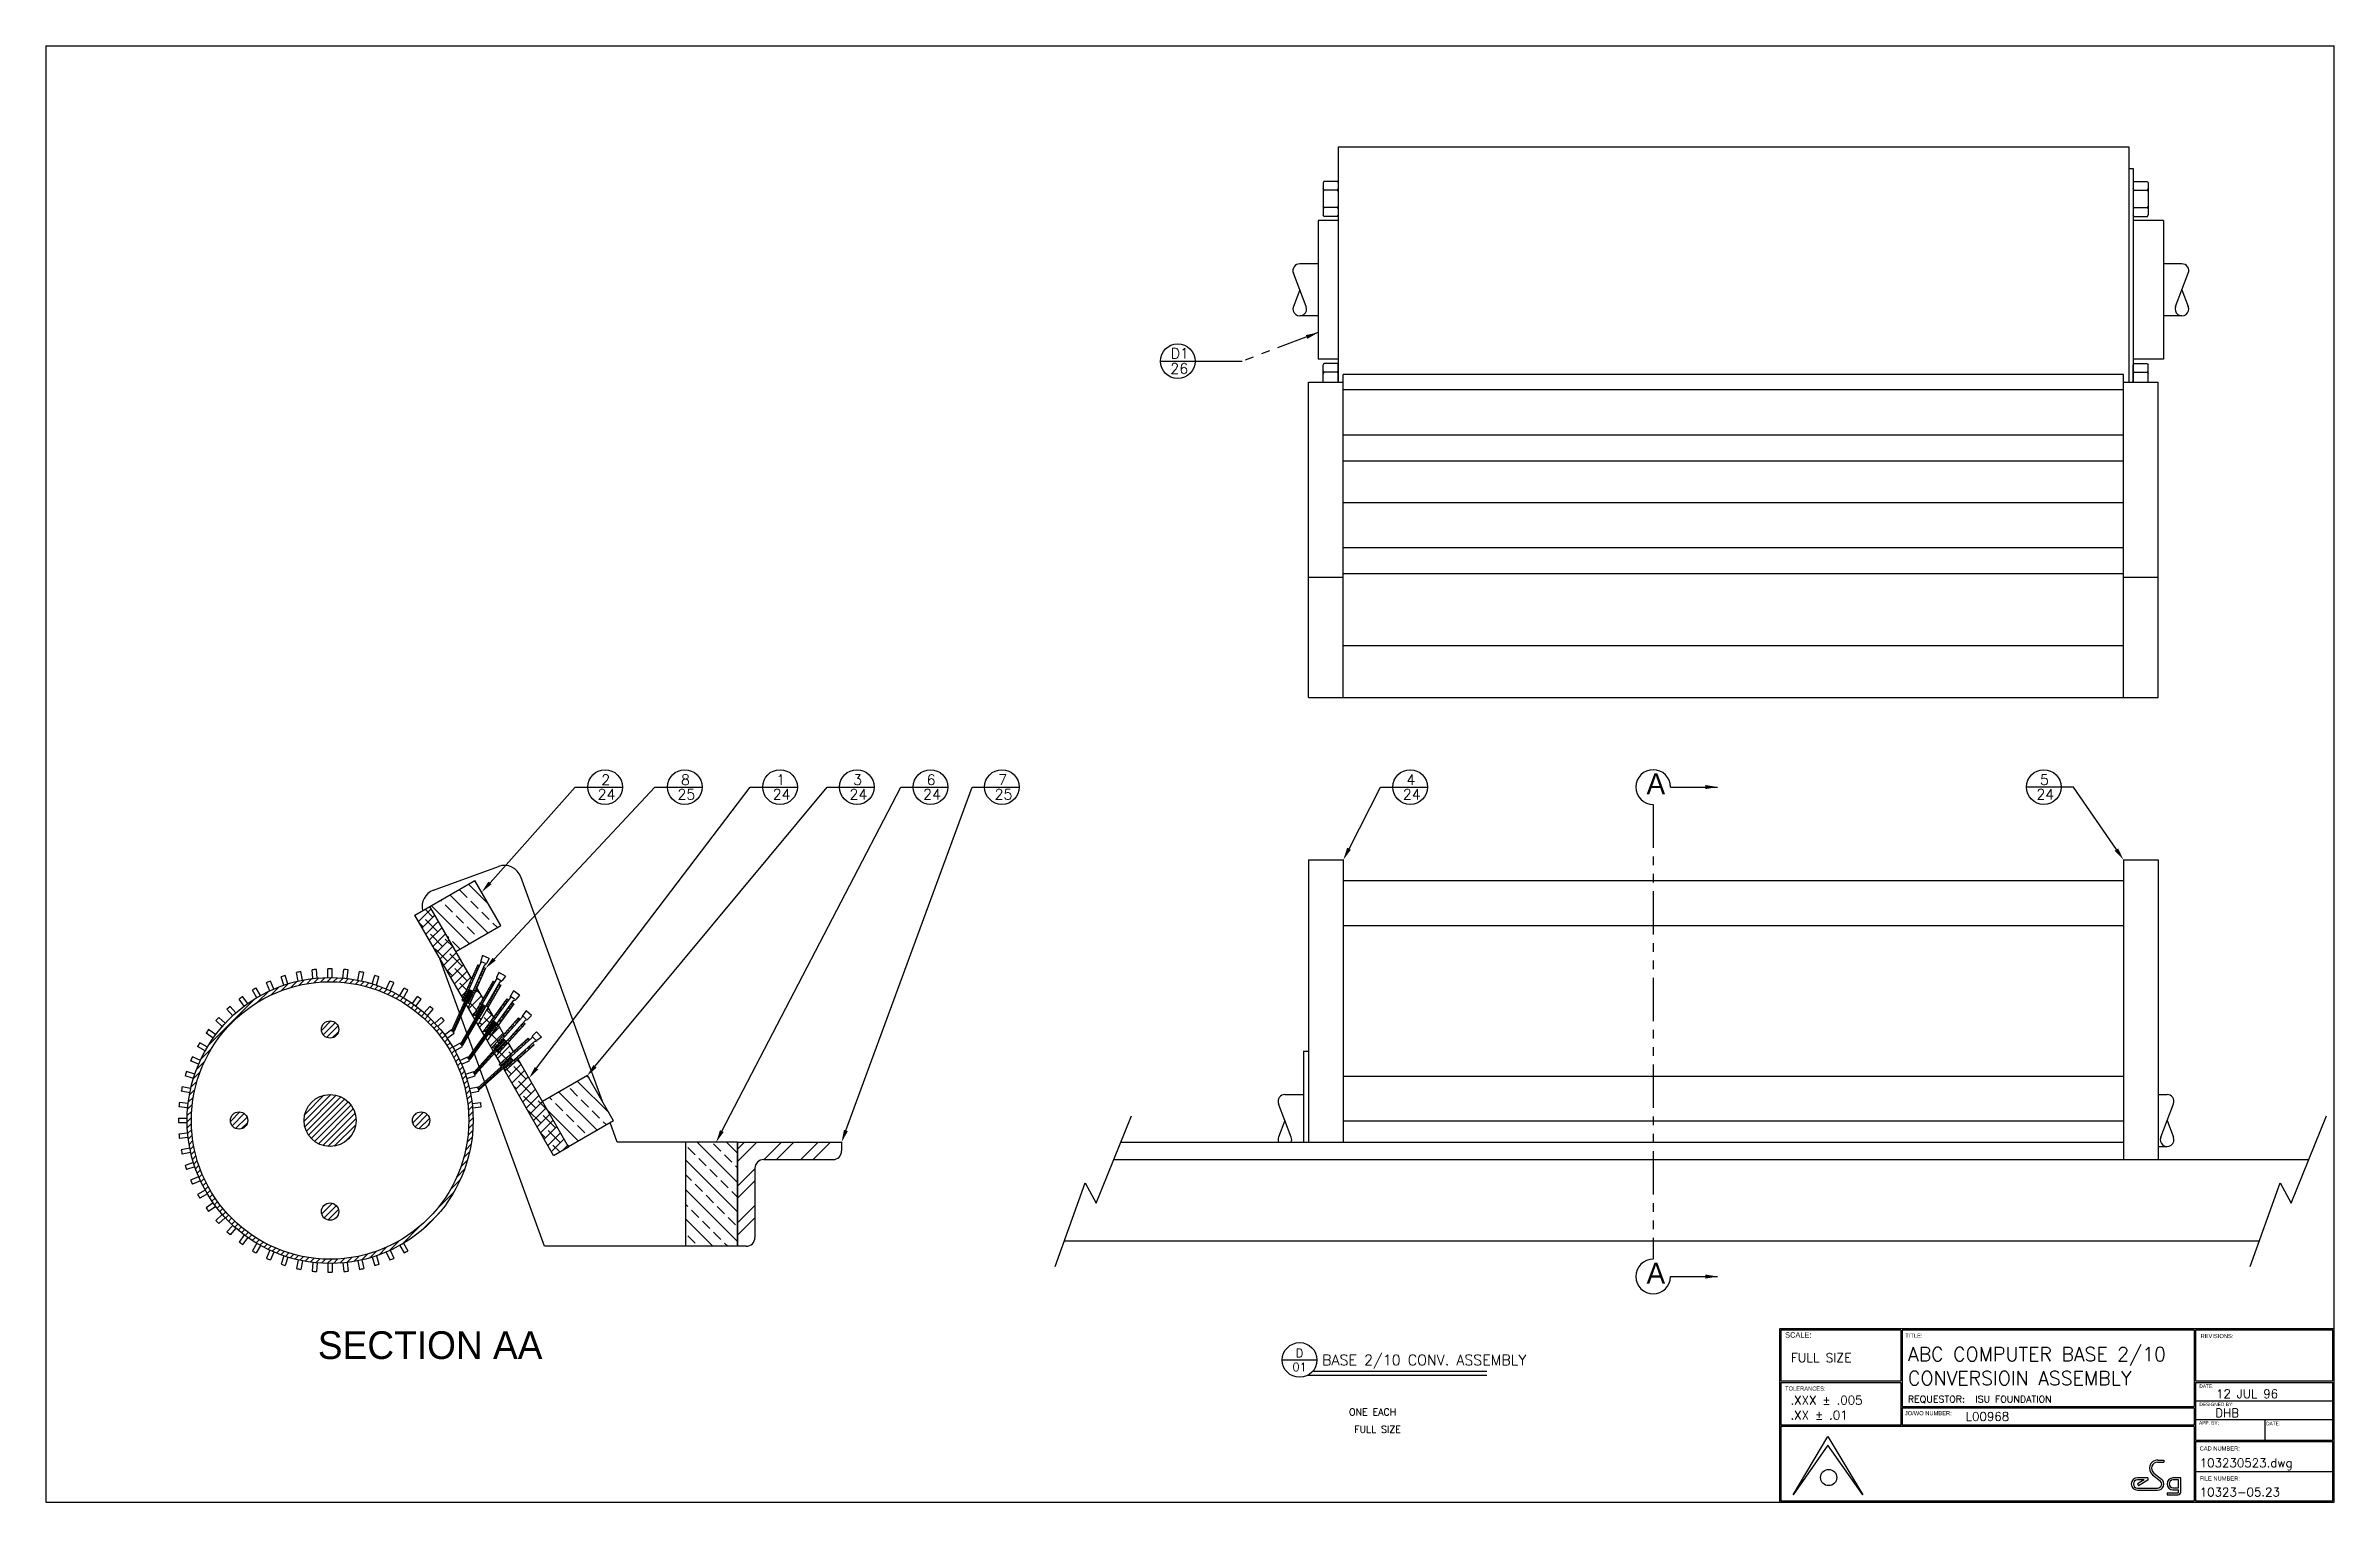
# Model space of a CAD drawing. Extents: x 0 to 33, y 0 to 21.
import ezdxf
from ezdxf.enums import TextEntityAlignment as Align

# ---------------------------------------------------------------- set-up
doc = ezdxf.new("R2010")
doc.units = 0
doc.header["$MEASUREMENT"] = 0
doc.linetypes.add('PHANTOM2', pattern=[1.25, 0.625, -0.125, 0.125, -0.125, 0.125, -0.125])
doc.layers.get('0').update_dxf_attribs({"linetype": 'CONTINUOUS'})
for name, color, linetype in [('BORDER', 5, 'CONTINUOUS'), ('HATCH', 2, 'CONTINUOUS'), ('OBJECT', 3, 'CONTINUOUS'), ('SECTION', 4, 'PHANTOM2'), ('TEXT', 1, 'CONTINUOUS')]:
    doc.layers.add(name, color=color, linetype=linetype)
doc.styles.add('ROMANS', font='romans')
doc.styles.add('SIMPLEX', font='simplex')
doc.styles.add('TITLE', font='italic')
doc.dimstyles.get("Standard").update_dxf_attribs({"dimtxt": 0.18, "dimasz": 0.18, "dimexe": 0.18, "dimexo": 0.0625, "dimgap": 0.09, "dimtad": 0, "dimtih": 1, "dimtoh": 1, "dimdec": 4, "dimzin": 0, "dimdsep": 46, "dimtxsty": 'STANDARD', "dimcen": 0.09, "dimadec": 0, "dimazin": 0, "dimtfac": 1, "dimtdec": 4, "dimtofl": 0, "dimtmove": 0, "dimatfit": 3, "dimfxl": 1, "dimtolj": 1, "dimtzin": 0, "dimarcsym": 0})

msp = doc.modelspace()

# ---------------------------------------------------------------- texts
at = {"layer": 'TEXT', "style": 'SIMPLEX'}
for s, p in [('D1', (16.222, 16.49)), ('26', (16.216, 16.272)), ('24', (7.958, 10.132)), ('2', (8.01, 10.342)), ('25', (9.109, 10.132)), ('8', (9.16, 10.342)), ('24', (10.482, 10.132)), ('1', (10.533, 10.342)), ('24', (11.59, 10.132)), ('3', (11.642, 10.342)), ('24', (12.651, 10.132)), ('6', (12.703, 10.342)), ('25', (13.682, 10.132)), ('7', (13.733, 10.342)), ('24', (19.569, 10.132)), ('4', (19.62, 10.342)), ('24', (28.705, 10.132)), ('5', (28.756, 10.342))]:
    msp.add_text(s, height=0.15, dxfattribs=at).set_placement(p)
at = {"layer": 'TEXT', "linetype": 'PHANTOM2'}
for s, height, p in [('A', 0.3, (23.084, 10.209)), ('A', 0.3, (23.084, 3.152)), ('SECTION AA', 0.4, (3.923, 2.065))]:
    msp.add_text(s, height=height, dxfattribs=at).set_placement(p)

# ---------------------------------------------------------------- blocks, each defined once
blk = doc.blocks.new('*X3')
at = {"color": 0}
for p, q in [((13.46, 35.804), (13.469, 35.813)), ((13.512, 35.715), (13.695, 35.898)), ((13.576, 35.638), (13.528, 35.687)), ((13.563, 35.625), (13.746, 35.808)), ((13.718, 35.78), (13.605, 35.892)), ((13.789, 35.567), (13.612, 35.744)), ((13.615, 35.535), (13.798, 35.718)), ((13.824, 35.673), (13.824, 35.674)), ((13.667, 35.446), (13.85, 35.629)), ((13.859, 35.355), (13.683, 35.532)), ((13.719, 35.356), (13.902, 35.539)), ((13.93, 35.143), (13.753, 35.32)), ((13.77, 35.266), (13.953, 35.449)), ((13.822, 35.177), (14.005, 35.36)), ((14.018, 35.339), (13.895, 35.461)), ((13.874, 35.087), (14.057, 35.27)), ((14.001, 34.931), (13.914, 35.018)), ((13.926, 34.998), (14.109, 35.181)), ((14.142, 35.072), (13.965, 35.249)), ((13.977, 34.908), (14.161, 35.091)), ((14.029, 34.818), (14.212, 35.001)), ((14.213, 34.86), (14.036, 35.037)), ((14.081, 34.729), (14.264, 34.912)), ((14.203, 34.729), (14.107, 34.825)), ((14.133, 34.639), (14.188, 34.694)), ((14.321, 34.685), (14.368, 34.732)), ((14.404, 34.669), (14.341, 34.732)), ((14.236, 34.46), (14.419, 34.643)), ((14.348, 34.442), (14.254, 34.536)), ((14.288, 34.37), (14.332, 34.414)), ((14.4, 34.532), (14.39, 34.542)), ((14.392, 34.191), (14.575, 34.374)), ((14.535, 34.255), (14.46, 34.33)), ((14.481, 34.421), (14.523, 34.463)), ((14.566, 34.365), (14.492, 34.44)), ((14.425, 34.224), (14.388, 34.261)), ((14.547, 33.922), (14.73, 34.105)), ((14.557, 34.073), (14.678, 34.194)), ((14.656, 33.993), (14.565, 34.084)), ((14.637, 34.153), (14.624, 34.166)), ((14.65, 33.742), (14.833, 33.925)), ((14.769, 33.739), (14.678, 33.83)), ((14.695, 33.672), (14.687, 33.679)), ((14.843, 33.806), (14.814, 33.835)), ((14.983, 33.666), (14.932, 33.717)), ((14.849, 33.517), (14.783, 33.583)), ((14.806, 33.473), (14.989, 33.656)), ((14.857, 33.384), (15.04, 33.567)), ((14.92, 33.305), (14.88, 33.345)), ((15.061, 33.446), (14.885, 33.623)), ((14.909, 33.294), (15.092, 33.477)), ((15.132, 33.234), (14.955, 33.411)), ((14.961, 33.204), (15.144, 33.387)), ((15.177, 33.331), (15.167, 33.34)), ((15.013, 33.115), (15.196, 33.298)), ((15.203, 33.022), (15.026, 33.199)), ((15.065, 33.025), (15.248, 33.208)), ((15.116, 32.935), (15.299, 33.118)), ((15.168, 32.846), (15.351, 33.029)), ((15.37, 32.996), (15.238, 33.128)), ((15.274, 32.81), (15.097, 32.987)), ((15.22, 32.756), (15.403, 32.939)), ((15.344, 32.598), (15.266, 32.675)), ((15.272, 32.666), (15.455, 32.849)), ((15.486, 32.739), (15.309, 32.916)), ((15.323, 32.577), (15.506, 32.76)), ((15.375, 32.487), (15.558, 32.67)), ((15.556, 32.527), (15.38, 32.704)), ((15.427, 32.397), (15.61, 32.58)), ((15.547, 32.395), (15.45, 32.492)), ((15.59, 32.419), (15.662, 32.491))]:
    blk.add_line(p, q, dxfattribs=at)
blk = doc.blocks.new('*X4')
at = {"color": 0}
for p, q in [((14.338, 34.974), (14.327, 34.996)), ((14.356, 34.994), (14.338, 35.032)), ((14.367, 35.029), (14.357, 35.051)), ((14.383, 35.055), (14.366, 35.091)), ((14.444, 34.982), (14.434, 35.005)), ((14.462, 35.003), (14.445, 35.04)), ((14.474, 35.037), (14.47, 35.045)), ((14.194, 34.631), (14.177, 34.669)), ((14.19, 34.698), (14.19, 34.699)), ((14.206, 34.664), (14.196, 34.687)), ((14.221, 34.692), (14.203, 34.729)), ((14.22, 34.753), (14.217, 34.76)), ((14.234, 34.722), (14.225, 34.742)), ((14.248, 34.752), (14.23, 34.79)), ((14.249, 34.808), (14.244, 34.82)), ((14.261, 34.783), (14.255, 34.797)), ((14.275, 34.813), (14.257, 34.85)), ((14.279, 34.863), (14.271, 34.881)), ((14.3, 34.64), (14.283, 34.677)), ((14.302, 34.873), (14.284, 34.911)), ((14.288, 34.843), (14.284, 34.852)), ((14.297, 34.706), (14.296, 34.708)), ((14.308, 34.919), (14.298, 34.941)), ((14.313, 34.672), (14.302, 34.695)), ((14.327, 34.7), (14.31, 34.738)), ((14.329, 34.934), (14.311, 34.971)), ((14.315, 34.904), (14.314, 34.907)), ((14.326, 34.761), (14.323, 34.768)), ((14.341, 34.731), (14.332, 34.75)), ((14.354, 34.761), (14.337, 34.798)), ((14.356, 34.817), (14.35, 34.829)), ((14.368, 34.791), (14.361, 34.805)), ((14.381, 34.821), (14.364, 34.859)), ((14.385, 34.872), (14.377, 34.889)), ((14.408, 34.882), (14.391, 34.919)), ((14.395, 34.852), (14.391, 34.86)), ((14.415, 34.927), (14.404, 34.95)), ((14.435, 34.942), (14.418, 34.98)), ((14.422, 34.912), (14.42, 34.916)), ((14.48, 34.668), (14.48, 34.669)), ((14.496, 34.635), (14.486, 34.656)), ((14.511, 34.661), (14.495, 34.696)), ((14.526, 34.689), (14.515, 34.712)), ((14.542, 34.714), (14.525, 34.749)), ((14.555, 34.744), (14.545, 34.767)), ((14.572, 34.767), (14.556, 34.802)), ((14.585, 34.799), (14.574, 34.822)), ((14.603, 34.82), (14.587, 34.854)), ((14.603, 34.642), (14.592, 34.665)), ((14.62, 34.663), (14.604, 34.698)), ((14.632, 34.697), (14.622, 34.72)), ((14.651, 34.716), (14.635, 34.751)), ((14.662, 34.752), (14.651, 34.775)), ((14.682, 34.769), (14.665, 34.804)), ((14.167, 34.571), (14.15, 34.608)), ((14.177, 34.609), (14.166, 34.632)), ((14.241, 34.531), (14.229, 34.556)), ((14.254, 34.562), (14.243, 34.585)), ((14.273, 34.579), (14.256, 34.617)), ((14.26, 34.549), (14.259, 34.551)), ((14.283, 34.617), (14.273, 34.64)), ((14.32, 34.362), (14.312, 34.379)), ((14.333, 34.392), (14.327, 34.405)), ((14.343, 34.371), (14.338, 34.381)), ((14.358, 34.397), (14.342, 34.432)), ((14.363, 34.447), (14.358, 34.458)), ((14.374, 34.423), (14.368, 34.436)), ((14.389, 34.45), (14.373, 34.484)), ((14.392, 34.502), (14.388, 34.511)), ((14.404, 34.476), (14.397, 34.491)), ((14.42, 34.503), (14.403, 34.537)), ((14.422, 34.558), (14.419, 34.564)), ((14.435, 34.529), (14.427, 34.546)), ((14.45, 34.556), (14.434, 34.59)), ((14.451, 34.613), (14.449, 34.617)), ((14.465, 34.582), (14.456, 34.601)), ((14.481, 34.608), (14.464, 34.643)), ((14.499, 34.511), (14.498, 34.513)), ((14.512, 34.483), (14.504, 34.499)), ((14.529, 34.505), (14.513, 34.539)), ((14.544, 34.532), (14.533, 34.555)), ((14.559, 34.558), (14.543, 34.592)), ((14.573, 34.587), (14.563, 34.61)), ((14.59, 34.61), (14.574, 34.645)), ((14.594, 34.307), (14.585, 34.325)), ((14.617, 34.315), (14.602, 34.348)), ((14.623, 34.362), (14.619, 34.371)), ((14.634, 34.339), (14.628, 34.351)), ((14.651, 34.362), (14.636, 34.394)), ((14.653, 34.417), (14.652, 34.417)), ((14.668, 34.385), (14.658, 34.406)), ((14.684, 34.408), (14.669, 34.44)), ((14.698, 34.438), (14.687, 34.461)), ((14.7, 34.315), (14.698, 34.32)), ((14.718, 34.454), (14.703, 34.487)), ((14.73, 34.311), (14.715, 34.343)), ((14.727, 34.493), (14.72, 34.51)), ((14.735, 34.477), (14.733, 34.482)), ((14.745, 34.336), (14.735, 34.359)), ((14.752, 34.5), (14.736, 34.533)), ((14.763, 34.357), (14.748, 34.389)), ((14.757, 34.548), (14.753, 34.556)), ((14.768, 34.524), (14.762, 34.537)), ((14.775, 34.391), (14.765, 34.413)), ((14.785, 34.547), (14.77, 34.579)), ((14.797, 34.403), (14.782, 34.436)), ((14.802, 34.57), (14.792, 34.592)), ((14.804, 34.446), (14.799, 34.459)), ((14.814, 34.426), (14.81, 34.435)), ((14.831, 34.45), (14.815, 34.482)), ((14.834, 34.502), (14.832, 34.505)), ((14.847, 34.473), (14.839, 34.49)), ((14.864, 34.496), (14.849, 34.528)), ((14.879, 34.523), (14.873, 34.536)), ((14.483, 34.13), (14.468, 34.163)), ((14.489, 34.175), (14.484, 34.186)), ((14.5, 34.154), (14.495, 34.164)), ((14.516, 34.177), (14.501, 34.209)), ((14.519, 34.231), (14.518, 34.232)), ((14.533, 34.2), (14.524, 34.219)), ((14.55, 34.223), (14.535, 34.255)), ((14.562, 34.08), (14.547, 34.112)), ((14.564, 34.252), (14.554, 34.274)), ((14.566, 34.129), (14.563, 34.135)), ((14.584, 34.269), (14.568, 34.302)), ((14.578, 34.103), (14.572, 34.117)), ((14.595, 34.126), (14.58, 34.158)), ((14.6, 34.292), (14.599, 34.295)), ((14.612, 34.15), (14.601, 34.172)), ((14.629, 34.172), (14.614, 34.204)), ((14.641, 34.205), (14.631, 34.228)), ((14.662, 34.218), (14.647, 34.251)), ((14.671, 33.963), (14.657, 33.993)), ((14.671, 34.26), (14.664, 34.274)), ((14.679, 34.241), (14.676, 34.249)), ((14.69, 33.983), (14.68, 34.002)), ((14.696, 34.265), (14.681, 34.297)), ((14.708, 34.003), (14.693, 34.034)), ((14.713, 34.288), (14.705, 34.304)), ((14.72, 34.035), (14.712, 34.054)), ((14.726, 34.023), (14.726, 34.024)), ((14.744, 34.043), (14.73, 34.074)), ((14.75, 34.09), (14.748, 34.094)), ((14.762, 34.063), (14.755, 34.079)), ((14.78, 34.084), (14.766, 34.114)), ((14.795, 34.111), (14.785, 34.134)), ((14.797, 33.988), (14.791, 34.002)), ((14.817, 34.124), (14.802, 34.155)), ((14.823, 33.991), (14.809, 34.022)), ((14.825, 34.166), (14.821, 34.175)), ((14.835, 34.144), (14.83, 34.155)), ((14.842, 34.012), (14.832, 34.032)), ((14.853, 34.164), (14.839, 34.195)), ((14.86, 34.032), (14.845, 34.062)), ((14.87, 34.187), (14.859, 34.21)), ((14.872, 34.064), (14.864, 34.083)), ((14.889, 34.205), (14.875, 34.235)), ((14.878, 34.052), (14.877, 34.053)), ((14.896, 34.072), (14.882, 34.103)), ((14.899, 34.243), (14.893, 34.256)), ((14.902, 34.119), (14.9, 34.123)), ((14.908, 34.225), (14.905, 34.231)), ((14.914, 34.092), (14.907, 34.108)), ((14.926, 34.245), (14.911, 34.276)), ((14.933, 34.112), (14.918, 34.143)), ((14.944, 34.265), (14.934, 34.286)), ((14.947, 34.141), (14.936, 34.163)), ((14.962, 34.285), (14.948, 34.316)), ((14.969, 34.153), (14.955, 34.184)), ((14.976, 34.196), (14.973, 34.204)), ((14.987, 34.173), (14.982, 34.184)), ((15.005, 34.193), (14.991, 34.224)), ((15.022, 34.217), (15.011, 34.239)), ((15.042, 34.234), (15.032, 34.254)), ((15.072, 33.992), (15.065, 34.005)), ((15.098, 33.993), (15.085, 34.023)), ((14.594, 33.892), (14.584, 33.913)), ((14.616, 33.904), (14.606, 33.926)), ((14.635, 33.922), (14.621, 33.953)), ((14.646, 33.959), (14.639, 33.973)), ((14.653, 33.942), (14.651, 33.947)), ((14.678, 33.83), (14.664, 33.861)), ((14.693, 33.857), (14.683, 33.879)), ((14.71, 33.643), (14.696, 33.673)), ((14.714, 33.87), (14.7, 33.901)), ((14.727, 33.666), (14.717, 33.688)), ((14.723, 33.912), (14.718, 33.921)), ((14.733, 33.89), (14.728, 33.901)), ((14.749, 33.678), (14.735, 33.708)), ((14.751, 33.911), (14.736, 33.941)), ((14.757, 33.721), (14.754, 33.725)), ((14.768, 33.933), (14.757, 33.956)), ((14.768, 33.696), (14.762, 33.709)), ((14.787, 33.951), (14.773, 33.982)), ((14.788, 33.713), (14.774, 33.743)), ((14.802, 33.742), (14.793, 33.76)), ((14.805, 33.971), (14.803, 33.977)), ((14.826, 33.748), (14.813, 33.778)), ((14.846, 33.766), (14.837, 33.786)), ((14.848, 33.642), (14.839, 33.663)), ((14.865, 33.783), (14.852, 33.813)), ((14.868, 33.659), (14.854, 33.689)), ((14.877, 33.818), (14.871, 33.83)), ((14.879, 33.695), (14.874, 33.707)), ((14.885, 33.801), (14.882, 33.807)), ((14.887, 33.677), (14.884, 33.684)), ((14.904, 33.818), (14.89, 33.848)), ((14.907, 33.694), (14.893, 33.724)), ((14.922, 33.839), (14.911, 33.862)), ((14.924, 33.716), (14.914, 33.739)), ((14.943, 33.853), (14.929, 33.883)), ((14.946, 33.729), (14.932, 33.759)), ((14.951, 33.894), (14.949, 33.9)), ((14.954, 33.771), (14.951, 33.777)), ((14.962, 33.871), (14.957, 33.883)), ((14.965, 33.747), (14.959, 33.76)), ((14.982, 33.888), (14.968, 33.918)), ((14.984, 33.764), (14.971, 33.794)), ((14.997, 33.916), (14.988, 33.935)), ((14.999, 33.792), (14.99, 33.812)), ((15.021, 33.923), (15.007, 33.953)), ((15.023, 33.799), (15.01, 33.829)), ((15.04, 33.941), (15.032, 33.959)), ((15.043, 33.817), (15.034, 33.836)), ((15.06, 33.958), (15.046, 33.988)), ((15.062, 33.834), (15.048, 33.864)), ((15.074, 33.869), (15.068, 33.881)), ((15.079, 33.976), (15.077, 33.98)), ((15.082, 33.852), (15.079, 33.857)), ((15.101, 33.869), (15.087, 33.899)), ((15.119, 33.89), (15.109, 33.912)), ((15.14, 33.904), (15.126, 33.934)), ((15.149, 33.945), (15.146, 33.951)), ((15.159, 33.922), (15.154, 33.934)), ((14.677, 33.654), (14.677, 33.655)), ((14.759, 33.598), (14.757, 33.602)), ((14.771, 33.572), (14.764, 33.586)), ((14.79, 33.589), (14.776, 33.619)), ((14.804, 33.619), (14.796, 33.637)), ((14.81, 33.607), (14.809, 33.607)), ((14.829, 33.624), (14.815, 33.654))]:
    blk.add_line(p, q, dxfattribs=at)
blk = doc.blocks.new('*X2')
at = {"color": 0}
for p, q in [((13.842, 36.009), (13.829, 36.022)), ((14.513, 35.55), (13.964, 36.099)), ((14.213, 36.062), (14.107, 36.169)), ((14.521, 35.966), (14.233, 36.254)), ((14.372, 35.903), (14.266, 36.009)), ((14.244, 35.395), (13.695, 35.944)), ((14.001, 35.85), (13.895, 35.956)), ((14.16, 35.691), (14.054, 35.797)), ((14.531, 35.744), (14.425, 35.85)), ((14.648, 35.628), (14.584, 35.691)), ((13.948, 35.479), (13.921, 35.506)), ((14.107, 35.32), (14.001, 35.426)), ((14.319, 35.532), (14.213, 35.638)), ((14.379, 35.472), (14.372, 35.479)), ((16.26, 32.955), (15.805, 33.409)), ((15.97, 33.457), (15.94, 33.487)), ((15.433, 33.146), (15.402, 33.176)), ((15.592, 32.987), (15.486, 33.093)), ((16.085, 32.705), (15.536, 33.254)), ((15.804, 33.199), (15.698, 33.305)), ((15.963, 33.04), (15.857, 33.146)), ((15.816, 32.55), (15.37, 32.996)), ((15.751, 32.827), (15.645, 32.933)), ((15.91, 32.668), (15.804, 32.774)), ((16.122, 32.88), (16.016, 32.987)), ((16.22, 32.783), (16.175, 32.827)), ((15.682, 32.472), (15.66, 32.494)), ((17.501, 32.35), (17.395, 32.456)), ((18.112, 31.951), (17.53, 32.533)), ((17.872, 32.403), (17.766, 32.509)), ((18.031, 32.244), (17.925, 32.35)), ((18.112, 32.376), (17.954, 32.533)), ((18.112, 31.527), (17.362, 32.277)), ((17.448, 31.979), (17.362, 32.065)), ((17.66, 32.191), (17.554, 32.297)), ((17.819, 32.032), (17.713, 32.138)), ((18.112, 32.163), (18.084, 32.191)), ((18.112, 31.103), (17.362, 31.853)), ((17.607, 31.82), (17.501, 31.926)), ((17.766, 31.661), (17.66, 31.767)), ((17.978, 31.873), (17.872, 31.979)), ((18.112, 31.739), (18.031, 31.82)), ((17.395, 31.608), (17.362, 31.641)), ((17.757, 31.033), (17.362, 31.428)), ((17.554, 31.449), (17.448, 31.555)), ((17.713, 31.289), (17.607, 31.396)), ((17.925, 31.502), (17.819, 31.608)), ((18.084, 31.343), (17.978, 31.449)), ((17.501, 31.077), (17.395, 31.183)), ((17.872, 31.13), (17.766, 31.236)), ((17.97, 31.033), (17.925, 31.077))]:
    blk.add_line(p, q, dxfattribs=at)
blk = doc.blocks.new('*X1')
at = {"color": 0}
for p, q in [((18.112, 32.431), (18.214, 32.533)), ((18.112, 32.254), (18.391, 32.533)), ((18.494, 32.283), (18.635, 32.424)), ((18.635, 32.424), (18.744, 32.533)), ((18.671, 32.283), (18.921, 32.533)), ((19.025, 32.283), (19.088, 32.347)), ((19.088, 32.347), (19.275, 32.533)), ((19.201, 32.283), (19.451, 32.533)), ((18.112, 31.9), (18.362, 32.15)), ((18.112, 31.724), (18.362, 31.974)), ((18.112, 31.37), (18.362, 31.62)), ((18.112, 31.193), (18.362, 31.443))]:
    blk.add_line(p, q, dxfattribs=at)
blk = doc.blocks.new('T-BLK')
for p, q in [((-7.8, 0.106), (-7.3, 0.949)), ((-7.3, 0.824), (-7.8, 0.106)), ((-7.3, 0.949), (-6.8, 0.106)), ((-6.8, 0.106), (-7.3, 0.824)), ((-2.689, 0.351), (-2.838, 0.351)), ((-2.689, 0.351), (-2.689, 0.316)), ((-2.621, 0.397), (-2.511, 0.308)), ((-2.603, 0.42), (-2.492, 0.332)), ((-2.547, 0.608), (-2.459, 0.608)), ((-2.547, 0.578), (-2.459, 0.578)), ((-2.459, 0.608), (-2.459, 0.578)), ((-2.214, 0.351), (-2.325, 0.351)), ((-2.214, 0.144), (-2.214, 0.351)), ((-2.739, 0.321), (-2.838, 0.321)), ((-2.739, 0.321), (-2.838, 0.263)), ((-2.838, 0.263), (-2.822, 0.237)), ((-2.838, 0.204), (-2.547, 0.204)), ((-2.838, 0.174), (-2.547, 0.174)), ((-2.689, 0.316), (-2.822, 0.237)), ((-2.411, 0.136), (-2.411, 0.106)), ((-2.411, 0.136), (-2.252, 0.136)), ((-2.411, 0.106), (-2.252, 0.106)), ((-2.244, 0.321), (-2.325, 0.321)), ((-2.325, 0.209), (-2.244, 0.209)), ((-2.325, 0.179), (-2.244, 0.179)), ((-2.244, 0.209), (-2.244, 0.321)), ((-2.244, 0.144), (-2.244, 0.179))]:
    blk.add_line(p, q)
blk.add_circle((-7.29, 0.356), 0.117)
for centre, radius, start, end in [((-2.838, 0.263), 0.0887, 90, 270), ((-2.547, 0.49), 0.119, 90, 231.3801), ((-2.547, 0.49), 0.0887, 90, 231.3801), ((-2.547, 0.263), 0.0887, 270, 51.3801), ((-2.325, 0.265), 0.086, 90, 270), ((-2.838, 0.263), 0.0587, 90, 270), ((-2.547, 0.263), 0.0587, 270, 51.3801), ((-2.325, 0.265), 0.056, 90, 270), ((-2.252, 0.144), 0.00793, 270, 0), ((-2.252, 0.144), 0.0379, 270, 0)]:
    blk.add_arc(centre, radius, start, end)
at = {"layer": 'BORDER'}
for p, q in [((-6.251, 2.48), (-6.251, 1.748)), ((-6.231, 2.48), (-6.231, 1.381)), ((-2.021, 2.48), (-2.021, 1.381)), ((-2.001, 2.48), (-2.001, 1.748)), ((-7.98, 1.748), (-6.251, 1.748)), ((-7.98, 1.728), (-6.251, 1.728)), ((-6.251, 1.728), (-6.251, 1.111)), ((-2.001, 1.748), (-0.02, 1.748)), ((-2.001, 1.728), (-0.02, 1.728)), ((-2.001, 1.728), (-2.001, 0.897)), ((-6.231, 1.381), (-2.021, 1.381)), ((-6.231, 1.361), (-2.021, 1.361)), ((-6.231, 1.361), (-6.231, 1.111)), ((-2.021, 1.361), (-2.021, 1.111)), ((-6.251, 1.111), (-7.98, 1.111)), ((-2.021, 1.091), (-7.98, 1.091)), ((-2.021, 1.111), (-6.231, 1.111)), ((-2.021, 1.091), (-2.021, 0.02)), ((-2.001, 0.897), (-0.02, 0.897)), ((-2.001, 0.877), (-0.02, 0.877)), ((-2.001, 0.877), (-2.001, 0.02))]:
    blk.add_line(p, q, dxfattribs=at)
for points in [[(0, 0), (0, 2.5), (-8, 2.5), (-8, 0), (0, 0)], [(-6.251, 2.48), (-7.98, 2.48), (-7.98, 1.748)], [(-2.021, 2.48), (-6.231, 2.48)], [(-0.02, 1.748), (-0.02, 2.48), (-2.001, 2.48)], [(-7.98, 1.728), (-7.98, 1.111)], [(-0.02, 0.897), (-0.02, 1.728)], [(-7.98, 1.091), (-7.98, 0.02), (-2.021, 0.02)], [(-0.02, 0.02), (-0.02, 0.877)], [(-2.001, 0.02), (-0.02, 0.02)]]:
    blk.add_lwpolyline(points, dxfattribs=at)
at = {"layer": 'TEXT', "color": 2}
for p, q in [((-0.02, 1.456), (-2.001, 1.456)), ((-2.001, 1.191), (-0.02, 1.191)), ((-1.001, 1.191), (-1.001, 0.897)), ((-2.001, 0.444), (-0.02, 0.444))]:
    blk.add_line(p, q, dxfattribs=at)
at = {"style": 'SIMPLEX'}
for s, height, p in [('.XXX %%P .005', 0.125, (-7.841, 1.408)), ('REQUESTOR:', 0.1, (-6.148, 1.436)), ('.XX %%P .01', 0.125, (-7.841, 1.194))]:
    blk.add_text(s, height=height, dxfattribs=at).set_placement(p)
for tag, p, height in [('DWG_:_ACT', (-7.836, 2.018), 0.13), ('FLINE_TITLE', (-6.147, 2.034), 0.2), ('SLINE_TITLE', (-6.147, 1.69), 0.2), ('REQUESTOR', (-5.176, 1.436), 0.1), ('DESN', (-1.715, 1.225), 0.125), ('DATE', (-1.704, 1.501), 0.125), ('J.O.N.', (-5.314, 1.174), 0.125), ('CAD_NUMBER', (-1.94, 0.505), 0.125), ('FILE_NUMBER', (-1.94, 0.084), 0.125)]:
    blk.add_attdef(tag, p, '', height=height, dxfattribs=at)
at = {"color": 7, "style": 'TITLE', "flags": 2}
for tag, p, height in [('TOP_LINE_LOGO', (-6.698, 0.767), 0.17), ('BOTTOM_LINE_LOGO', (-6.693, 0.147), 0.125)]:
    blk.add_attdef(tag, p, '', height=height, dxfattribs=at)
at = {"style": 'SIMPLEX', "flags": 2}
for tag, p, height in [('SECOND_LOGO_LINE', (-6.692, 0.384), 0.085), ('FIRST_LOGO_LINE', (-6.691, 0.542), 0.1)]:
    blk.add_attdef(tag, p, '', height=height, dxfattribs=at)
at = {"layer": 'TEXT'}
for s, height, p in [('SCALE:', 0.08, (-7.918, 2.372)), ('TITLE:', 0.06, (-6.186, 2.371)), ('REVISIONS:', 0.06, (-1.928, 2.366)), ('TOLERANCES:', 0.06, (-7.919, 1.609)), ('DATE:', 0.05, (-1.945, 1.648)), ('DESIGNED BY:', 0.05, (-1.945, 1.386)), ('JO/WO NUMBER:', 0.06, (-6.192, 1.254)), ('APP. BY:', 0.05, (-1.95, 1.12)), ('DATE:', 0.05, (-0.982, 1.11)), ('CAD NUMBER:', 0.06, (-1.941, 0.745)), ('FILE NUMBER:', 0.06, (-1.94, 0.312))]:
    blk.add_text(s, height=height, dxfattribs=at).set_placement(p)
blk = doc.blocks.new('P-TITLE')
at = {"layer": 'OBJECT'}
for p, q in [((-1.562, -0.638), (-1.062, -0.638)), ((1.387, -0.862), (-1.188, -0.862)), ((-1.113, -0.8), (1.387, -0.8))]:
    blk.add_line(p, q, dxfattribs=at)
blk.add_circle((-1.312, -0.638), 0.25, dxfattribs=at)
at = {"layer": 'OBJECT', "style": 'ROMANS'}
for tag, p in [('NO.', (-1.312, -0.538)), ('PAGE', (-1.312, -0.738))]:
    blk.add_attdef(tag, text='', height=0.12, dxfattribs=at).set_placement(p, align=Align.MIDDLE)
for tag, p, height in [('DESCRIPTION', (-0.988, -0.712), 0.15), ('#_REQUIRED', (-0.6, -1.438), 0.1), ('MATERIAL', (-0.325, -1.188), 0.1), ('SCALE', (-0.525, -1.688), 0.1)]:
    blk.add_attdef(tag, p, '', height=height, dxfattribs=at)
at = {"layer": 'OBJECT', "style": 'ROMANS', "flags": 2}
for tag, p in [('MATERIAL:', (-1.163, -1.188)), ('SCALE:', (-1.163, -1.688)), ('REQD:', (-1.163, -1.438))]:
    blk.add_attdef(tag, p, '', height=0.1, dxfattribs=at)
blk = doc.blocks.new('*X6')
at = {"color": 0}
for p, q in [((3.975, 6.804), (4.112, 6.941)), ((4, 6.74), (4.176, 6.916)), ((4.05, 6.702), (4.214, 6.866)), ((4.132, 6.695), (4.221, 6.784)), ((2.663, 5.491), (2.8, 5.628)), ((3.725, 5.493), (4.111, 5.878)), ((3.735, 5.415), (4.189, 5.868)), ((3.735, 5.591), (4.012, 5.868)), ((3.758, 5.349), (4.254, 5.845)), ((3.79, 5.292), (4.311, 5.814)), ((3.829, 5.244), (4.36, 5.774)), ((3.877, 5.202), (4.401, 5.727)), ((3.931, 5.169), (4.435, 5.672)), ((5.292, 5.469), (5.447, 5.624)), ((2.688, 5.428), (2.863, 5.603)), ((2.737, 5.389), (2.902, 5.554)), ((2.82, 5.383), (2.908, 5.471)), ((3.995, 5.144), (4.46, 5.609)), ((4.069, 5.13), (4.474, 5.534)), ((4.161, 5.134), (4.47, 5.442)), ((4.308, 5.192), (4.412, 5.296)), ((5.309, 5.574), (5.342, 5.607)), ((5.325, 5.414), (5.502, 5.591)), ((5.382, 5.382), (5.534, 5.534)), ((3.98, 4.156), (4.134, 4.311)), ((3.997, 4.262), (4.029, 4.294)), ((4.013, 4.101), (4.19, 4.278)), ((4.07, 4.07), (4.221, 4.221))]:
    blk.add_line(p, q, dxfattribs=at)
blk = doc.blocks.new('*X7')
at = {"color": 0}
for p, q in [((3.055, 7.209), (3.21, 7.364)), ((3.247, 7.313), (3.365, 7.431)), ((3.4, 7.377), (3.499, 7.477)), ((3.532, 7.421), (3.621, 7.51)), ((3.652, 7.453), (3.732, 7.533)), ((3.763, 7.475), (3.837, 7.549)), ((3.866, 7.49), (3.936, 7.56)), ((3.963, 7.499), (4.029, 7.565)), ((4.056, 7.503), (4.119, 7.566)), ((4.144, 7.503), (4.205, 7.563)), ((4.229, 7.499), (4.287, 7.558)), ((4.311, 7.493), (4.367, 7.549)), ((4.389, 7.483), (4.444, 7.537)), ((4.465, 7.47), (4.518, 7.523)), ((4.538, 7.455), (4.59, 7.507)), ((4.609, 7.438), (4.66, 7.489)), ((4.678, 7.418), (4.728, 7.468)), ((4.745, 7.397), (4.794, 7.446)), ((4.81, 7.373), (4.858, 7.422)), ((4.873, 7.348), (4.921, 7.396)), ((4.935, 7.321), (4.982, 7.368)), ((4.994, 7.292), (5.041, 7.339)), ((5.052, 7.262), (5.099, 7.308)), ((5.109, 7.23), (5.155, 7.276)), ((2.345, 6.588), (3.016, 7.258)), ((3.975, 6.804), (4.112, 6.941)), ((5.164, 7.197), (5.209, 7.242)), ((5.218, 7.162), (5.263, 7.207)), ((5.27, 7.126), (5.314, 7.171)), ((5.32, 7.088), (5.365, 7.133)), ((5.37, 7.049), (5.414, 7.093)), ((5.417, 7.008), (5.462, 7.053)), ((5.464, 6.966), (5.508, 7.011)), ((5.509, 6.923), (5.553, 6.967)), ((4, 6.74), (4.176, 6.916)), ((4.05, 6.702), (4.214, 6.866)), ((4.132, 6.695), (4.221, 6.784)), ((5.552, 6.878), (5.597, 6.923)), ((5.595, 6.832), (5.639, 6.876)), ((5.636, 6.785), (5.68, 6.829)), ((5.675, 6.736), (5.72, 6.78)), ((5.713, 6.686), (5.758, 6.73)), ((5.75, 6.634), (5.795, 6.679)), ((5.785, 6.581), (5.83, 6.626)), ((2.173, 6.238), (2.291, 6.357)), ((2.239, 6.393), (2.395, 6.549)), ((5.819, 6.526), (5.864, 6.571)), ((5.851, 6.47), (5.897, 6.516)), ((5.882, 6.412), (5.928, 6.458)), ((5.911, 6.353), (5.958, 6.4)), ((5.938, 6.292), (5.986, 6.339)), ((5.964, 6.229), (6.012, 6.277)), ((2.07, 5.871), (2.15, 5.951)), ((2.094, 5.983), (2.182, 6.071)), ((2.127, 6.104), (2.226, 6.204)), ((5.988, 6.164), (6.036, 6.213)), ((6.009, 6.098), (6.059, 6.148)), ((6.029, 6.029), (6.08, 6.08)), ((6.047, 5.959), (6.099, 6.011)), ((2.038, 5.574), (2.104, 5.64)), ((2.044, 5.668), (2.113, 5.737)), ((2.054, 5.766), (2.128, 5.841)), ((2.663, 5.491), (2.8, 5.628)), ((3.725, 5.493), (4.111, 5.878)), ((3.735, 5.415), (4.189, 5.868)), ((3.735, 5.591), (4.012, 5.868)), ((3.758, 5.349), (4.254, 5.845)), ((3.79, 5.292), (4.311, 5.814)), ((3.829, 5.244), (4.36, 5.774)), ((3.877, 5.202), (4.401, 5.727)), ((3.931, 5.169), (4.435, 5.672)), ((5.292, 5.469), (5.447, 5.624)), ((6.063, 5.886), (6.116, 5.939)), ((6.076, 5.811), (6.13, 5.865)), ((6.087, 5.733), (6.142, 5.789)), ((6.094, 5.652), (6.152, 5.71)), ((6.099, 5.568), (6.159, 5.628)), ((2.037, 5.485), (2.1, 5.547)), ((2.04, 5.399), (2.1, 5.459)), ((2.046, 5.316), (2.104, 5.374)), ((2.055, 5.237), (2.111, 5.293)), ((2.688, 5.428), (2.863, 5.603)), ((2.737, 5.389), (2.902, 5.554)), ((2.82, 5.383), (2.908, 5.471)), ((3.995, 5.144), (4.46, 5.609)), ((4.069, 5.13), (4.474, 5.534)), ((4.161, 5.134), (4.47, 5.442)), ((4.308, 5.192), (4.412, 5.296)), ((5.309, 5.574), (5.342, 5.607)), ((5.325, 5.414), (5.502, 5.591)), ((5.382, 5.382), (5.534, 5.534)), ((6.089, 5.293), (6.157, 5.362)), ((6.097, 5.389), (6.162, 5.455)), ((6.1, 5.481), (6.162, 5.543)), ((2.066, 5.16), (2.121, 5.214)), ((2.08, 5.085), (2.133, 5.139)), ((2.096, 5.013), (2.148, 5.065)), ((2.115, 4.943), (2.166, 4.994)), ((6.026, 4.965), (6.112, 5.051)), ((6.055, 5.083), (6.134, 5.161)), ((6.075, 5.191), (6.148, 5.264)), ((2.135, 4.875), (2.185, 4.925)), ((2.158, 4.809), (2.207, 4.858)), ((2.182, 4.745), (2.23, 4.793)), ((2.208, 4.683), (2.255, 4.73)), ((2.235, 4.622), (2.282, 4.669)), ((5.835, 4.509), (5.979, 4.653)), ((5.926, 4.689), (6.039, 4.802)), ((5.985, 4.836), (6.082, 4.933)), ((2.264, 4.563), (2.311, 4.609)), ((2.295, 4.505), (2.341, 4.551)), ((2.327, 4.449), (2.373, 4.494)), ((2.361, 4.394), (2.406, 4.439)), ((2.396, 4.341), (2.441, 4.386)), ((2.433, 4.289), (2.478, 4.334)), ((3.98, 4.156), (4.134, 4.311)), ((3.997, 4.262), (4.029, 4.294)), ((5.63, 4.215), (5.885, 4.471)), ((2.471, 4.239), (2.515, 4.283)), ((2.51, 4.19), (2.555, 4.234)), ((2.551, 4.142), (2.595, 4.186)), ((2.593, 4.095), (2.637, 4.14)), ((2.636, 4.05), (2.68, 4.095)), ((2.681, 4.007), (2.725, 4.051)), ((2.727, 3.964), (2.771, 4.009)), ((2.774, 3.923), (2.819, 3.968)), ((4.013, 4.101), (4.19, 4.278)), ((4.07, 4.07), (4.221, 4.221)), ((5.133, 3.718), (5.388, 3.974)), ((5.43, 3.928), (5.676, 4.173)), ((2.823, 3.884), (2.868, 3.928)), ((2.873, 3.845), (2.918, 3.89)), ((2.925, 3.809), (2.97, 3.854)), ((2.978, 3.773), (3.023, 3.818)), ((3.032, 3.739), (3.078, 3.785)), ((3.088, 3.706), (3.134, 3.752)), ((3.145, 3.675), (3.191, 3.722)), ((3.204, 3.646), (3.251, 3.693)), ((3.264, 3.618), (3.312, 3.665)), ((3.326, 3.592), (3.375, 3.64)), ((4.802, 3.564), (4.915, 3.677)), ((4.951, 3.625), (5.094, 3.768)), ((3.39, 3.567), (3.439, 3.616)), ((3.456, 3.544), (3.506, 3.594)), ((3.523, 3.523), (3.574, 3.574)), ((3.593, 3.504), (3.645, 3.556)), ((3.664, 3.488), (3.717, 3.541)), ((3.738, 3.473), (3.793, 3.527)), ((3.815, 3.461), (3.87, 3.517)), ((3.893, 3.451), (3.951, 3.509)), ((3.975, 3.445), (4.035, 3.505)), ((4.06, 3.442), (4.123, 3.504)), ((4.149, 3.442), (4.214, 3.507)), ((4.242, 3.446), (4.31, 3.515)), ((4.339, 3.455), (4.412, 3.528)), ((4.442, 3.47), (4.521, 3.548)), ((4.552, 3.491), (4.638, 3.577)), ((4.671, 3.522), (4.767, 3.618))]:
    blk.add_line(p, q, dxfattribs=at)

# ---------------------------------------------------------------- linework, layer by layer
at = {"layer": 'BORDER'}
for p, q in [((0, 21), (33, 21)), ((0, 21), (0, 0)), ((33, 0), (33, 21)), ((0, 0), (33, 0))]:
    msp.add_line(p, q, dxfattribs=at)
at = {"layer": 'HATCH'}
for p, q in [((6.229, 7.75), (6, 7.236)), ((6.028, 7.223), (6.275, 7.776)), ((6.086, 7.198), (6.332, 7.751)), ((6.343, 7.699), (6.091, 7.134)), ((6.229, 7.75), (6.257, 7.737)), ((6.298, 7.883), (6.272, 7.807)), ((6.339, 7.767), (6.282, 7.792)), ((6.395, 7.84), (6.298, 7.883)), ((6.314, 7.712), (6.343, 7.699)), ((6.395, 7.84), (6.356, 7.769)), ((6.535, 7.64), (6.501, 7.567)), ((6.627, 7.587), (6.535, 7.64)), ((6.117, 7.389), (5.853, 6.797)), ((6.133, 7.382), (5.87, 6.789)), ((6.15, 7.375), (5.886, 6.782)), ((6.105, 7.395), (6.162, 7.369)), ((6.452, 7.515), (6.161, 7.012)), ((6.198, 7.012), (6.5, 7.536)), ((6.56, 7.453), (6.234, 6.887)), ((6.252, 6.981), (6.554, 7.505)), ((6.344, 6.785), (6.7, 7.274)), ((6.452, 7.515), (6.479, 7.499)), ((6.563, 7.52), (6.509, 7.551)), ((6.533, 7.468), (6.56, 7.453)), ((6.627, 7.587), (6.581, 7.521)), ((6.745, 7.374), (6.704, 7.305)), ((6.76, 7.252), (6.71, 7.288)), ((6.831, 7.312), (6.745, 7.374)), ((6.831, 7.312), (6.778, 7.251)), ((6.303, 7.168), (5.979, 6.606)), ((6.318, 7.159), (5.994, 6.597)), ((6, 7.236), (6.041, 7.218)), ((6.334, 7.15), (6.01, 6.588)), ((6.073, 7.203), (6.114, 7.185)), ((6.171, 7.028), (6.209, 7.006)), ((6.24, 6.988), (6.279, 6.965)), ((6.346, 7.143), (6.291, 7.175)), ((6.649, 7.258), (6.298, 6.775)), ((6.75, 7.185), (6.367, 6.656)), ((6.394, 6.748), (6.75, 7.238)), ((6.819, 6.982), (6.429, 6.549)), ((6.505, 6.9), (6.454, 6.936)), ((6.465, 6.543), (6.87, 6.993)), ((6.512, 6.501), (6.917, 6.951)), ((6.649, 7.258), (6.674, 7.24)), ((6.725, 7.203), (6.75, 7.185)), ((6.819, 6.982), (6.842, 6.961)), ((6.926, 7.087), (6.878, 7.023)), ((6.928, 6.964), (6.882, 7.006)), ((7.005, 7.016), (6.926, 7.087)), ((7.005, 7.016), (6.946, 6.961)), ((5.886, 6.782), (5.853, 6.797)), ((6.01, 6.588), (5.979, 6.606)), ((6.465, 6.929), (6.084, 6.404)), ((6.479, 6.918), (6.098, 6.393)), ((6.494, 6.907), (6.113, 6.383)), ((6.601, 6.674), (6.167, 6.192)), ((6.614, 6.662), (6.18, 6.18)), ((6.628, 6.65), (6.194, 6.168)), ((6.319, 6.803), (6.355, 6.777)), ((6.384, 6.756), (6.42, 6.73)), ((6.912, 6.898), (6.494, 6.435)), ((6.958, 6.69), (6.54, 6.313)), ((6.561, 6.29), (7.011, 6.695)), ((6.637, 6.641), (6.591, 6.682)), ((6.603, 6.244), (7.053, 6.649)), ((6.888, 6.919), (6.912, 6.898)), ((6.958, 6.69), (6.979, 6.667)), ((7.076, 6.783), (7.021, 6.724)), ((7.021, 6.62), (7.042, 6.597)), ((7.066, 6.66), (7.024, 6.707)), ((7.147, 6.704), (7.076, 6.783)), ((7.147, 6.704), (7.083, 6.656)), ((6.113, 6.383), (6.084, 6.404)), ((6.709, 6.406), (6.227, 5.972)), ((6.721, 6.392), (6.239, 5.958)), ((6.733, 6.379), (6.252, 5.945)), ((6.442, 6.564), (6.475, 6.534)), ((6.512, 6.501), (6.465, 6.543)), ((6.502, 6.51), (6.535, 6.48)), ((6.54, 6.313), (6.57, 6.28)), ((7.042, 6.597), (6.62, 6.217)), ((6.742, 6.369), (6.7, 6.416)), ((6.194, 6.168), (6.167, 6.192)), ((6.252, 5.945), (6.227, 5.972)), ((6.594, 6.254), (6.624, 6.22))]:
    msp.add_line(p, q, dxfattribs=at)
for centre, start, end in [((6.309, 7.794), 161.035, 207.9297), ((6.322, 7.788), 284.0703, 330.965), ((6.536, 7.551), 155.035, 201.9297), ((6.549, 7.543), 278.0703, 324.965), ((6.737, 7.285), 149.035, 195.9297), ((6.749, 7.276), 272.0703, 318.965), ((6.909, 7), 143.035, 189.9297), ((6.92, 6.99), 266.0703, 312.965), ((7.049, 6.698), 137.035, 183.9297), ((7.059, 6.687), 260.0703, 306.965)]:
    msp.add_arc(centre, 0.0387, start, end, dxfattribs=at)
at = {"layer": 'OBJECT'}
for p, q in [((18.636, 19.543), (30.036, 19.543)), ((18.636, 19.543), (18.636, 16.148)), ((30.036, 19.543), (30.036, 16.148)), ((30.036, 19.23), (30.099, 19.23)), ((30.099, 19.23), (30.099, 16.148)), ((18.428, 19.045), (18.418, 19.023)), ((18.418, 19.023), (18.418, 18.563)), ((18.428, 18.919), (18.418, 18.942)), ((18.428, 18.919), (18.418, 18.896)), ((18.626, 19.045), (18.428, 19.045)), ((18.626, 18.919), (18.428, 18.919)), ((18.626, 19.045), (18.636, 19.023)), ((18.626, 18.919), (18.636, 18.942)), ((18.626, 18.919), (18.636, 18.896)), ((18.636, 19.023), (18.636, 18.563)), ((30.109, 19.045), (30.099, 19.023)), ((30.099, 19.023), (30.099, 18.563)), ((30.109, 18.919), (30.099, 18.942)), ((30.109, 18.919), (30.099, 18.896)), ((30.109, 19.045), (30.307, 19.045)), ((30.109, 18.919), (30.307, 18.919)), ((30.307, 19.045), (30.318, 19.023)), ((30.307, 18.919), (30.318, 18.942)), ((30.307, 18.919), (30.318, 18.896)), ((30.318, 19.023), (30.318, 18.563)), ((18.349, 18.48), (18.349, 16.48)), ((18.636, 18.48), (18.349, 18.48)), ((18.428, 18.667), (18.418, 18.689)), ((18.428, 18.667), (18.418, 18.644)), ((18.428, 18.54), (18.418, 18.563)), ((18.626, 18.667), (18.428, 18.667)), ((18.626, 18.54), (18.428, 18.54)), ((18.626, 18.667), (18.636, 18.689)), ((18.626, 18.667), (18.636, 18.644)), ((18.626, 18.54), (18.636, 18.563)), ((30.109, 18.667), (30.099, 18.689)), ((30.109, 18.667), (30.099, 18.644)), ((30.109, 18.54), (30.099, 18.563)), ((30.536, 18.48), (30.099, 18.48)), ((30.109, 18.667), (30.307, 18.667)), ((30.109, 18.54), (30.307, 18.54)), ((30.307, 18.667), (30.318, 18.689)), ((30.307, 18.667), (30.318, 18.644)), ((30.307, 18.54), (30.318, 18.563)), ((30.536, 18.48), (30.536, 16.48)), ((18.349, 17.855), (18.083, 17.855)), ((30.804, 17.855), (30.536, 17.855)), ((18.175, 17.239), (17.991, 17.722)), ((30.712, 17.239), (30.896, 17.722)), ((18.083, 17.48), (17.991, 17.239)), ((30.804, 17.48), (30.896, 17.239)), ((18.349, 17.105), (18.083, 17.105)), ((30.804, 17.105), (30.536, 17.105)), ((18.636, 16.48), (18.349, 16.48)), ((18.428, 16.42), (18.418, 16.398)), ((18.418, 16.148), (18.418, 16.398)), ((18.428, 16.294), (18.418, 16.317)), ((18.428, 16.294), (18.418, 16.271)), ((18.626, 16.42), (18.428, 16.42)), ((18.626, 16.294), (18.428, 16.294)), ((18.626, 16.42), (18.636, 16.398)), ((18.626, 16.294), (18.636, 16.317)), ((18.626, 16.294), (18.636, 16.271)), ((18.636, 16.148), (18.636, 16.398)), ((18.711, 11.604), (18.711, 16.258)), ((29.961, 16.258), (18.711, 16.258)), ((29.961, 11.604), (29.961, 16.258)), ((30.536, 16.48), (30.099, 16.48)), ((30.109, 16.42), (30.099, 16.398)), ((30.099, 16.148), (30.099, 16.398)), ((30.109, 16.294), (30.099, 16.317)), ((30.109, 16.294), (30.099, 16.271)), ((30.109, 16.42), (30.307, 16.42)), ((30.109, 16.294), (30.307, 16.294)), ((30.307, 16.42), (30.318, 16.398)), ((30.307, 16.294), (30.318, 16.317)), ((30.307, 16.294), (30.318, 16.271)), ((30.318, 16.148), (30.318, 16.398)), ((18.211, 11.604), (18.211, 16.148)), ((18.211, 16.148), (18.711, 16.148)), ((18.711, 16.042), (29.961, 16.042)), ((29.961, 16.148), (30.461, 16.148)), ((30.461, 11.604), (30.461, 16.148)), ((18.711, 15.392), (29.961, 15.392)), ((18.711, 15.017), (29.961, 15.017)), ((18.711, 14.417), (29.961, 14.417)), ((18.711, 13.767), (29.961, 13.767)), ((18.211, 13.338), (18.711, 13.338)), ((18.711, 13.392), (29.961, 13.392)), ((29.961, 13.338), (30.461, 13.338)), ((18.711, 12.354), (29.961, 12.354)), ((18.211, 11.604), (30.461, 11.604)), ((18.211, 9.262), (18.211, 5.191)), ((18.211, 9.262), (18.711, 9.262)), ((18.711, 9.262), (18.711, 5.191)), ((29.961, 9.262), (30.461, 9.262)), ((29.961, 9.262), (29.961, 4.941)), ((30.461, 9.262), (30.461, 4.941)), ((5.322, 8.465), (6.188, 8.965)), ((5.59, 8.824), (6.529, 9.166)), ((6.563, 8.316), (6.188, 8.965)), ((8.029, 5.778), (6.85, 9.017)), ((18.711, 8.965), (29.961, 8.965)), ((6.14, 7.55), (5.539, 8.59)), ((6.014, 7.267), (5.322, 8.465)), ((5.914, 7.941), (6.563, 8.316)), ((18.711, 8.316), (29.961, 8.316)), ((3.492, 7.474), (3.454, 7.594)), ((3.64, 7.514), (3.614, 7.637)), ((3.702, 7.527), (3.676, 7.65)), ((3.853, 7.551), (3.84, 7.676)), ((3.915, 7.558), (3.902, 7.682)), ((4.069, 7.566), (4.069, 7.691)), ((4.131, 7.566), (4.131, 7.691)), ((4.284, 7.558), (4.297, 7.682)), ((4.346, 7.551), (4.36, 7.676)), ((4.498, 7.527), (4.524, 7.65)), ((4.559, 7.514), (4.585, 7.637)), ((4.707, 7.474), (4.746, 7.594)), ((7.192, 3.691), (5.679, 7.847)), ((2.913, 7.19), (2.839, 7.292)), ((3.042, 7.274), (2.979, 7.382)), ((3.096, 7.305), (3.033, 7.414)), ((3.233, 7.375), (3.181, 7.489)), ((3.29, 7.4), (3.239, 7.515)), ((3.433, 7.455), (3.394, 7.574)), ((4.767, 7.455), (4.805, 7.574)), ((4.91, 7.4), (4.961, 7.515)), ((4.967, 7.375), (5.018, 7.489)), ((5.104, 7.305), (5.166, 7.414)), ((5.158, 7.274), (5.221, 7.382)), ((5.287, 7.19), (5.36, 7.292)), ((6.306, 7.262), (6.217, 7.416)), ((2.546, 6.86), (2.453, 6.944)), ((2.588, 6.907), (2.495, 6.991)), ((2.697, 7.015), (2.613, 7.108)), ((2.743, 7.057), (2.659, 7.15)), ((2.862, 7.153), (2.789, 7.255)), ((5.337, 7.153), (5.411, 7.255)), ((5.456, 7.057), (5.54, 7.15)), ((5.503, 7.015), (5.587, 7.108)), ((5.611, 6.907), (5.704, 6.991)), ((5.653, 6.86), (5.746, 6.944)), ((6.187, 6.967), (6.064, 7.181)), ((6.322, 6.733), (6.208, 6.931)), ((6.459, 6.996), (6.36, 7.168)), ((2.33, 6.562), (2.221, 6.624)), ((2.413, 6.69), (2.312, 6.764)), ((2.45, 6.741), (2.348, 6.815)), ((5.75, 6.741), (5.851, 6.815)), ((5.786, 6.69), (5.888, 6.764)), ((5.87, 6.562), (5.979, 6.624)), ((6.452, 6.508), (6.342, 6.699)), ((6.605, 6.744), (6.527, 6.878)), ((6.746, 6.499), (6.67, 6.63)), ((2.203, 6.314), (2.089, 6.365)), ((2.229, 6.371), (2.114, 6.422)), ((2.298, 6.508), (2.19, 6.57)), ((5.901, 6.508), (6.01, 6.57)), ((5.971, 6.371), (6.085, 6.422)), ((5.996, 6.314), (6.111, 6.365)), ((6.556, 6.328), (6.471, 6.476)), ((7.539, 5.126), (6.81, 6.388)), ((18.136, 6.504), (18.136, 5.191)), ((18.136, 6.504), (18.211, 6.504)), ((2.089, 5.963), (1.967, 5.989)), ((2.129, 6.111), (2.01, 6.15)), ((2.148, 6.171), (2.029, 6.209)), ((6.051, 6.171), (6.171, 6.209)), ((6.071, 6.111), (6.19, 6.15)), ((6.11, 5.963), (6.233, 5.989)), ((7.322, 5.001), (6.608, 6.238)), ((7.813, 6.151), (7.164, 5.776)), ((8.188, 5.501), (7.813, 6.151)), ((18.711, 6.145), (29.961, 6.145)), ((2.046, 5.688), (1.921, 5.701)), ((2.052, 5.75), (1.928, 5.763)), ((2.076, 5.902), (1.954, 5.928)), ((6.123, 5.902), (6.246, 5.928)), ((6.147, 5.75), (6.272, 5.763)), ((6.154, 5.688), (6.279, 5.701)), ((17.96, 5.262), (17.776, 5.745)), ((17.868, 5.879), (18.136, 5.879)), ((30.461, 5.879), (30.59, 5.879)), ((30.498, 5.262), (30.682, 5.745)), ((2.038, 5.535), (1.912, 5.535)), ((2.038, 5.472), (1.912, 5.472)), ((2.046, 5.319), (1.921, 5.306)), ((8.188, 5.501), (7.539, 5.126)), ((8.242, 5.191), (8.139, 5.473)), ((15.147, 4.311), (15.655, 5.569)), ((17.868, 5.504), (17.776, 5.262)), ((18.711, 5.501), (29.961, 5.501)), ((30.59, 5.504), (30.682, 5.262)), ((32.378, 4.311), (32.887, 5.569)), ((2.052, 5.257), (1.928, 5.244)), ((2.076, 5.106), (1.954, 5.079)), ((2.089, 5.044), (1.967, 5.018)), ((7.322, 5.001), (7.539, 5.126)), ((9.976, 5.191), (8.242, 5.191)), ((9.226, 5.191), (9.226, 3.691)), ((9.976, 5.191), (11.476, 5.191)), ((9.976, 3.691), (9.976, 5.191)), ((9.976, 5.191), (9.976, 3.691)), ((11.476, 5.191), (11.476, 5.066)), ((15.502, 5.191), (29.961, 5.191)), ((30.461, 5.129), (30.59, 5.129)), ((2.129, 4.896), (2.01, 4.857)), ((2.148, 4.837), (2.029, 4.798)), ((2.203, 4.694), (2.089, 4.642)), ((2.229, 4.636), (2.114, 4.585)), ((10.226, 4.816), (10.226, 3.816)), ((10.351, 4.941), (11.351, 4.941)), ((15.401, 4.941), (32.633, 4.941)), ((2.298, 4.5), (2.19, 4.437)), ((2.33, 4.446), (2.221, 4.383)), ((2.413, 4.317), (2.312, 4.243)), ((14.557, 3.401), (14.986, 4.606)), ((14.986, 4.606), (15.147, 4.311)), ((31.789, 3.401), (32.218, 4.606)), ((32.218, 4.606), (32.378, 4.311)), ((2.45, 4.266), (2.348, 4.193)), ((2.546, 4.147), (2.453, 4.063)), ((2.588, 4.101), (2.495, 4.017)), ((2.697, 3.992), (2.613, 3.899)), ((2.743, 3.95), (2.659, 3.857)), ((2.862, 3.854), (2.789, 3.752)), ((2.913, 3.817), (2.839, 3.716)), ((3.042, 3.734), (2.979, 3.625)), ((3.096, 3.702), (3.033, 3.594)), ((3.233, 3.633), (3.181, 3.518)), ((4.967, 3.633), (5.018, 3.518)), ((5.104, 3.702), (5.166, 3.594)), ((5.158, 3.734), (5.221, 3.625)), ((9.976, 3.691), (7.192, 3.691)), ((10.101, 3.691), (9.976, 3.691)), ((14.689, 3.771), (31.921, 3.771)), ((3.29, 3.607), (3.239, 3.493)), ((3.433, 3.552), (3.394, 3.433)), ((3.492, 3.533), (3.454, 3.414)), ((3.64, 3.493), (3.614, 3.37)), ((3.702, 3.48), (3.676, 3.357)), ((3.853, 3.456), (3.84, 3.331)), ((3.915, 3.45), (3.902, 3.325)), ((4.069, 3.442), (4.069, 3.316)), ((4.131, 3.442), (4.131, 3.316)), ((4.284, 3.45), (4.297, 3.325)), ((4.346, 3.456), (4.36, 3.331)), ((4.498, 3.48), (4.524, 3.357)), ((4.559, 3.493), (4.585, 3.37)), ((4.707, 3.533), (4.746, 3.414)), ((4.767, 3.552), (4.805, 3.433)), ((4.91, 3.607), (4.961, 3.493))]:
    msp.add_line(p, q, dxfattribs=at)
for centre, radius in [((4.1, 5.504), 2.062), ((4.1, 5.504), 2), ((4.1, 6.816), 0.125), ((2.787, 5.504), 0.125), ((4.1, 5.504), 0.375), ((5.412, 5.504), 0.125), ((4.1, 4.191), 0.125)]:
    msp.add_circle(centre, radius, dxfattribs=at)
for centre, radius, start, end in [((18.083, 17.757), 0.0985, 90, 200.8566), ((30.804, 17.757), 0.0985, 339.1434, 90), ((18.083, 17.204), 0.0985, 159.1434, 20.8566), ((30.804, 17.204), 0.0985, 159.1434, 20.8566), ((6.615, 8.931), 0.25, 20, 110), ((5.675, 8.589), 0.25, 110, 193.9459), ((4.1, 5.504), 2.188, 107.1815, 108.8185), ((4.1, 5.504), 2.188, 101.1815, 102.8185), ((4.1, 5.504), 2.188, 95.1815, 96.8185), ((4.1, 5.504), 2.188, 89.1815, 90.8185), ((4.1, 5.504), 2.188, 83.1815, 84.8185), ((4.1, 5.504), 2.188, 77.1815, 78.8185), ((4.1, 5.504), 2.188, 71.1815, 72.8185), ((4.1, 5.504), 2.188, 125.1815, 126.8185), ((4.1, 5.504), 2.188, 119.1815, 120.8185), ((4.1, 5.504), 2.188, 113.1815, 114.8185), ((4.1, 5.504), 2.188, 65.1815, 66.8185), ((4.1, 5.504), 2.188, 59.1815, 60.8185), ((4.1, 5.504), 2.188, 53.1815, 54.8185), ((4.1, 5.504), 2.188, 137.1815, 138.8185), ((4.1, 5.504), 2.188, 131.1815, 132.8185), ((4.1, 5.504), 2.188, 47.1815, 48.8185), ((4.1, 5.504), 2.188, 41.1815, 42.8185), ((4.1, 5.504), 2.188, 149.1815, 150.8185), ((4.1, 5.504), 2.188, 143.1815, 144.8185), ((4.1, 5.504), 2.188, 35.1815, 36.8185), ((4.1, 5.504), 2.188, 29.1815, 30.8185), ((4.1, 5.504), 2.188, 155.1815, 156.8185), ((4.1, 5.504), 2.188, 23.1815, 24.8185), ((4.1, 5.504), 2.188, 167.1815, 168.8185), ((4.1, 5.504), 2.188, 161.1815, 162.8185), ((4.1, 5.504), 2.188, 17.1815, 18.8185), ((4.1, 5.504), 2.188, 11.1815, 12.8185), ((4.1, 5.504), 2.188, 173.1815, 174.8185), ((4.1, 5.504), 2.188, 5.1815, 6.8185), ((17.868, 5.78), 0.0985, 90, 200.8566), ((30.59, 5.78), 0.0985, 339.1434, 90), ((4.1, 5.504), 2.188, 179.1815, 180.8185), ((4.1, 5.504), 2.188, 185.1815, 186.8185), ((4.1, 5.504), 2.188, 191.1815, 192.8185), ((11.351, 5.066), 0.125, 270, 0), ((17.868, 5.227), 0.0985, 159.1434, 201.4204), ((17.868, 5.227), 0.0985, 338.5796, 20.8566), ((30.59, 5.227), 0.0985, 159.1434, 20.8566), ((4.1, 5.504), 2.188, 197.1815, 198.8185), ((4.1, 5.504), 2.188, 203.1815, 204.8185), ((10.351, 4.816), 0.125, 90, 180), ((4.1, 5.504), 2.188, 209.1815, 210.8185), ((4.1, 5.504), 2.188, 215.1815, 216.8185), ((4.1, 5.504), 2.188, 221.1815, 222.8185), ((4.1, 5.504), 2.188, 227.1815, 228.8185), ((4.1, 5.504), 2.188, 233.1815, 234.8185), ((10.101, 3.816), 0.125, 270, 360), ((4.1, 5.504), 2.188, 239.1815, 240.8185), ((4.1, 5.504), 2.188, 245.1815, 246.8185), ((4.1, 5.504), 2.188, 251.1815, 252.8185), ((4.1, 5.504), 2.188, 257.1815, 258.8185), ((4.1, 5.504), 2.188, 263.1815, 264.8185), ((4.1, 5.504), 2.188, 269.1815, 270.8185), ((4.1, 5.504), 2.188, 275.1815, 276.8185), ((4.1, 5.504), 2.188, 281.1815, 282.8185), ((4.1, 5.504), 2.188, 287.1815, 288.8185), ((4.1, 5.504), 2.188, 293.1815, 294.8185), ((4.1, 5.504), 2.188, 299.1815, 300.8185)]:
    msp.add_arc(centre, radius, start, end, dxfattribs=at)
at = {"layer": 'SECTION', "linetype": 'PHANTOM2'}
msp.add_line((23.179, 10.062), (23.179, 3.504), dxfattribs=at)
at = {"layer": 'TEXT', "color": 1}
for p, q in [((16.073, 16.452), (17.253, 16.452)), ((6.406, 8.931), (7.635, 10.312)), ((6.466, 7.831), (8.785, 10.312)), ((7.077, 6.257), (10.158, 10.312)), ((7.635, 10.312), (8.315, 10.312)), ((7.919, 6.284), (11.267, 10.312)), ((8.785, 10.312), (9.465, 10.312)), ((9.75, 5.351), (12.328, 10.312)), ((10.158, 10.312), (10.838, 10.312)), ((11.267, 10.312), (11.947, 10.312)), ((11.538, 5.36), (13.358, 10.312)), ((12.328, 10.312), (13.008, 10.312)), ((13.358, 10.312), (14.038, 10.312)), ((18.793, 9.422), (19.246, 10.312)), ((19.246, 10.312), (19.926, 10.312)), ((23.429, 10.312), (24.109, 10.312)), ((29.242, 10.312), (28.562, 10.312)), ((29.86, 9.41), (29.242, 10.312)), ((23.429, 3.254), (24.109, 3.254))]:
    msp.add_line(p, q, dxfattribs=at)
at = {"layer": 'TEXT'}
for centre in [(16.323, 16.452), (8.065, 10.312), (9.215, 10.312), (10.588, 10.312), (11.697, 10.312), (12.758, 10.312), (13.788, 10.312), (19.676, 10.312), (28.812, 10.312)]:
    msp.add_circle(centre, 0.25, dxfattribs=at)
for centre, start, end in [((23.179, 10.312), 0, 270), ((23.179, 3.254), 90, 0)]:
    msp.add_arc(centre, 0.25, start, end, dxfattribs=at)
at = {"layer": 'TEXT', "color": 1}
for points in [[(23.929, 10.342), (23.929, 10.282), (24.109, 10.312)], [(18.82, 9.408), (18.766, 9.436), (18.711, 9.262)], [(29.884, 9.427), (29.835, 9.393), (29.961, 9.262)], [(6.428, 8.911), (6.383, 8.95), (6.286, 8.796)], [(6.488, 7.81), (6.444, 7.851), (6.343, 7.699)], [(7.101, 6.239), (7.053, 6.276), (6.968, 6.114)], [(7.942, 6.265), (7.896, 6.303), (7.804, 6.145)], [(9.776, 5.337), (9.723, 5.365), (9.667, 5.191)], [(11.566, 5.35), (11.51, 5.37), (11.476, 5.191)], [(23.929, 3.284), (23.929, 3.224), (24.109, 3.254)]]:
    msp.add_solid(points, dxfattribs=at)

# ---------------------------------------------------------------- block references
at = {"layer": 'HATCH'}
for name, p in [('*X2', (-8.136, -27.342)), ('*X3', (-8.136, -27.342)), ('*X4', (-8.136, -27.342)), ('*X7', (0, 0)), ('*X6', (0, 0)), ('*X1', (-8.136, -27.342))]:
    msp.add_blockref(name, p, dxfattribs=at)
at = {"layer": 'OBJECT'}
ref = msp.add_blockref('T-BLK', (33, 0), dxfattribs=at)
ref.add_attrib('FLINE_TITLE', 'ABC COMPUTER BASE 2/10', (26.853, 2.034), dxfattribs={"layer": '0', "height": 0.2, "style": 'SIMPLEX'})
ref.add_attrib('SLINE_TITLE', 'CONVERSIOIN ASSEMBLY', (26.853, 1.69), dxfattribs={"layer": '0', "height": 0.2, "style": 'SIMPLEX'})
ref.add_attrib('DWG_:_ACT', 'FULL SIZE', (25.164, 2.018), dxfattribs={"layer": '0', "height": 0.13, "style": 'SIMPLEX'})
ref.add_attrib('CAD_NUMBER', '103230523.dwg', (31.06, 0.505), dxfattribs={"layer": '0', "height": 0.125, "style": 'SIMPLEX'})
ref.add_attrib('FILE_NUMBER', '10323-05.23', (31.06, 0.084), dxfattribs={"layer": '0', "height": 0.125, "style": 'SIMPLEX'})
ref.add_attrib('REQUESTOR', 'ISU FOUNDATION', (27.824, 1.436), dxfattribs={"layer": '0', "height": 0.1, "style": 'SIMPLEX'})
ref.add_attrib('J.O.N.', 'L00968', (27.686, 1.174), dxfattribs={"layer": '0', "height": 0.125, "style": 'SIMPLEX'})
ref.add_attrib('DATE', '12 JUL 96', (31.296, 1.501), dxfattribs={"layer": '0', "height": 0.125, "style": 'SIMPLEX'})
ref.add_attrib('DESN', 'DHB', (31.285, 1.225), dxfattribs={"layer": '0', "height": 0.125, "style": 'SIMPLEX'})
at = {"layer": 'TEXT'}
ref = msp.add_blockref('P-TITLE', (19.393, 2.689), dxfattribs=at)
ref.add_attrib('SCALE', 'FULL SIZE', (18.868, 1.001), dxfattribs={"layer": 'OBJECT', "height": 0.1, "style": 'ROMANS'})
ref.add_attrib('#_REQUIRED', 'ONE EACH', (18.793, 1.251), dxfattribs={"layer": 'OBJECT', "height": 0.1, "style": 'ROMANS'})
ref.add_attrib('NO.', 'D', dxfattribs={"layer": 'OBJECT', "height": 0.12, "style": 'ROMANS'}).set_placement((18.081, 2.151), align=Align.MIDDLE)
ref.add_attrib('DESCRIPTION', 'BASE 2/10 CONV. ASSEMBLY', (18.406, 1.976), dxfattribs={"layer": 'OBJECT', "height": 0.15, "style": 'ROMANS'})
ref.add_attrib('PAGE', '01', dxfattribs={"layer": 'OBJECT', "height": 0.12, "style": 'ROMANS'}).set_placement((18.081, 1.951), align=Align.MIDDLE)

msp.set_redraw_order([(e.dxf.handle, doc.entitydb.next_handle()) for e in msp.query("TEXT MTEXT ATTDEF DIMENSION ARC_DIMENSION")])  # texts and dimensions are drawn at this point

# ---------------------------------------------------------------- leaders
at = {"layer": 'TEXT', "linetype": 'PHANTOM2'}
msp.add_leader([(18.349, 16.865), (17.253, 16.452)], dimstyle='STANDARD', override={"dimtxt": 0.1, "dimexo": 0.063, "dimgap": 0.1, "dimlfac": 0.25, "dimcen": 0.1, "dimclrd": 256, "dimclre": 256, "dimclrt": 256, "dimtfac": 0.8}, dxfattribs=at)

doc.saveas('drawing.dxf')
